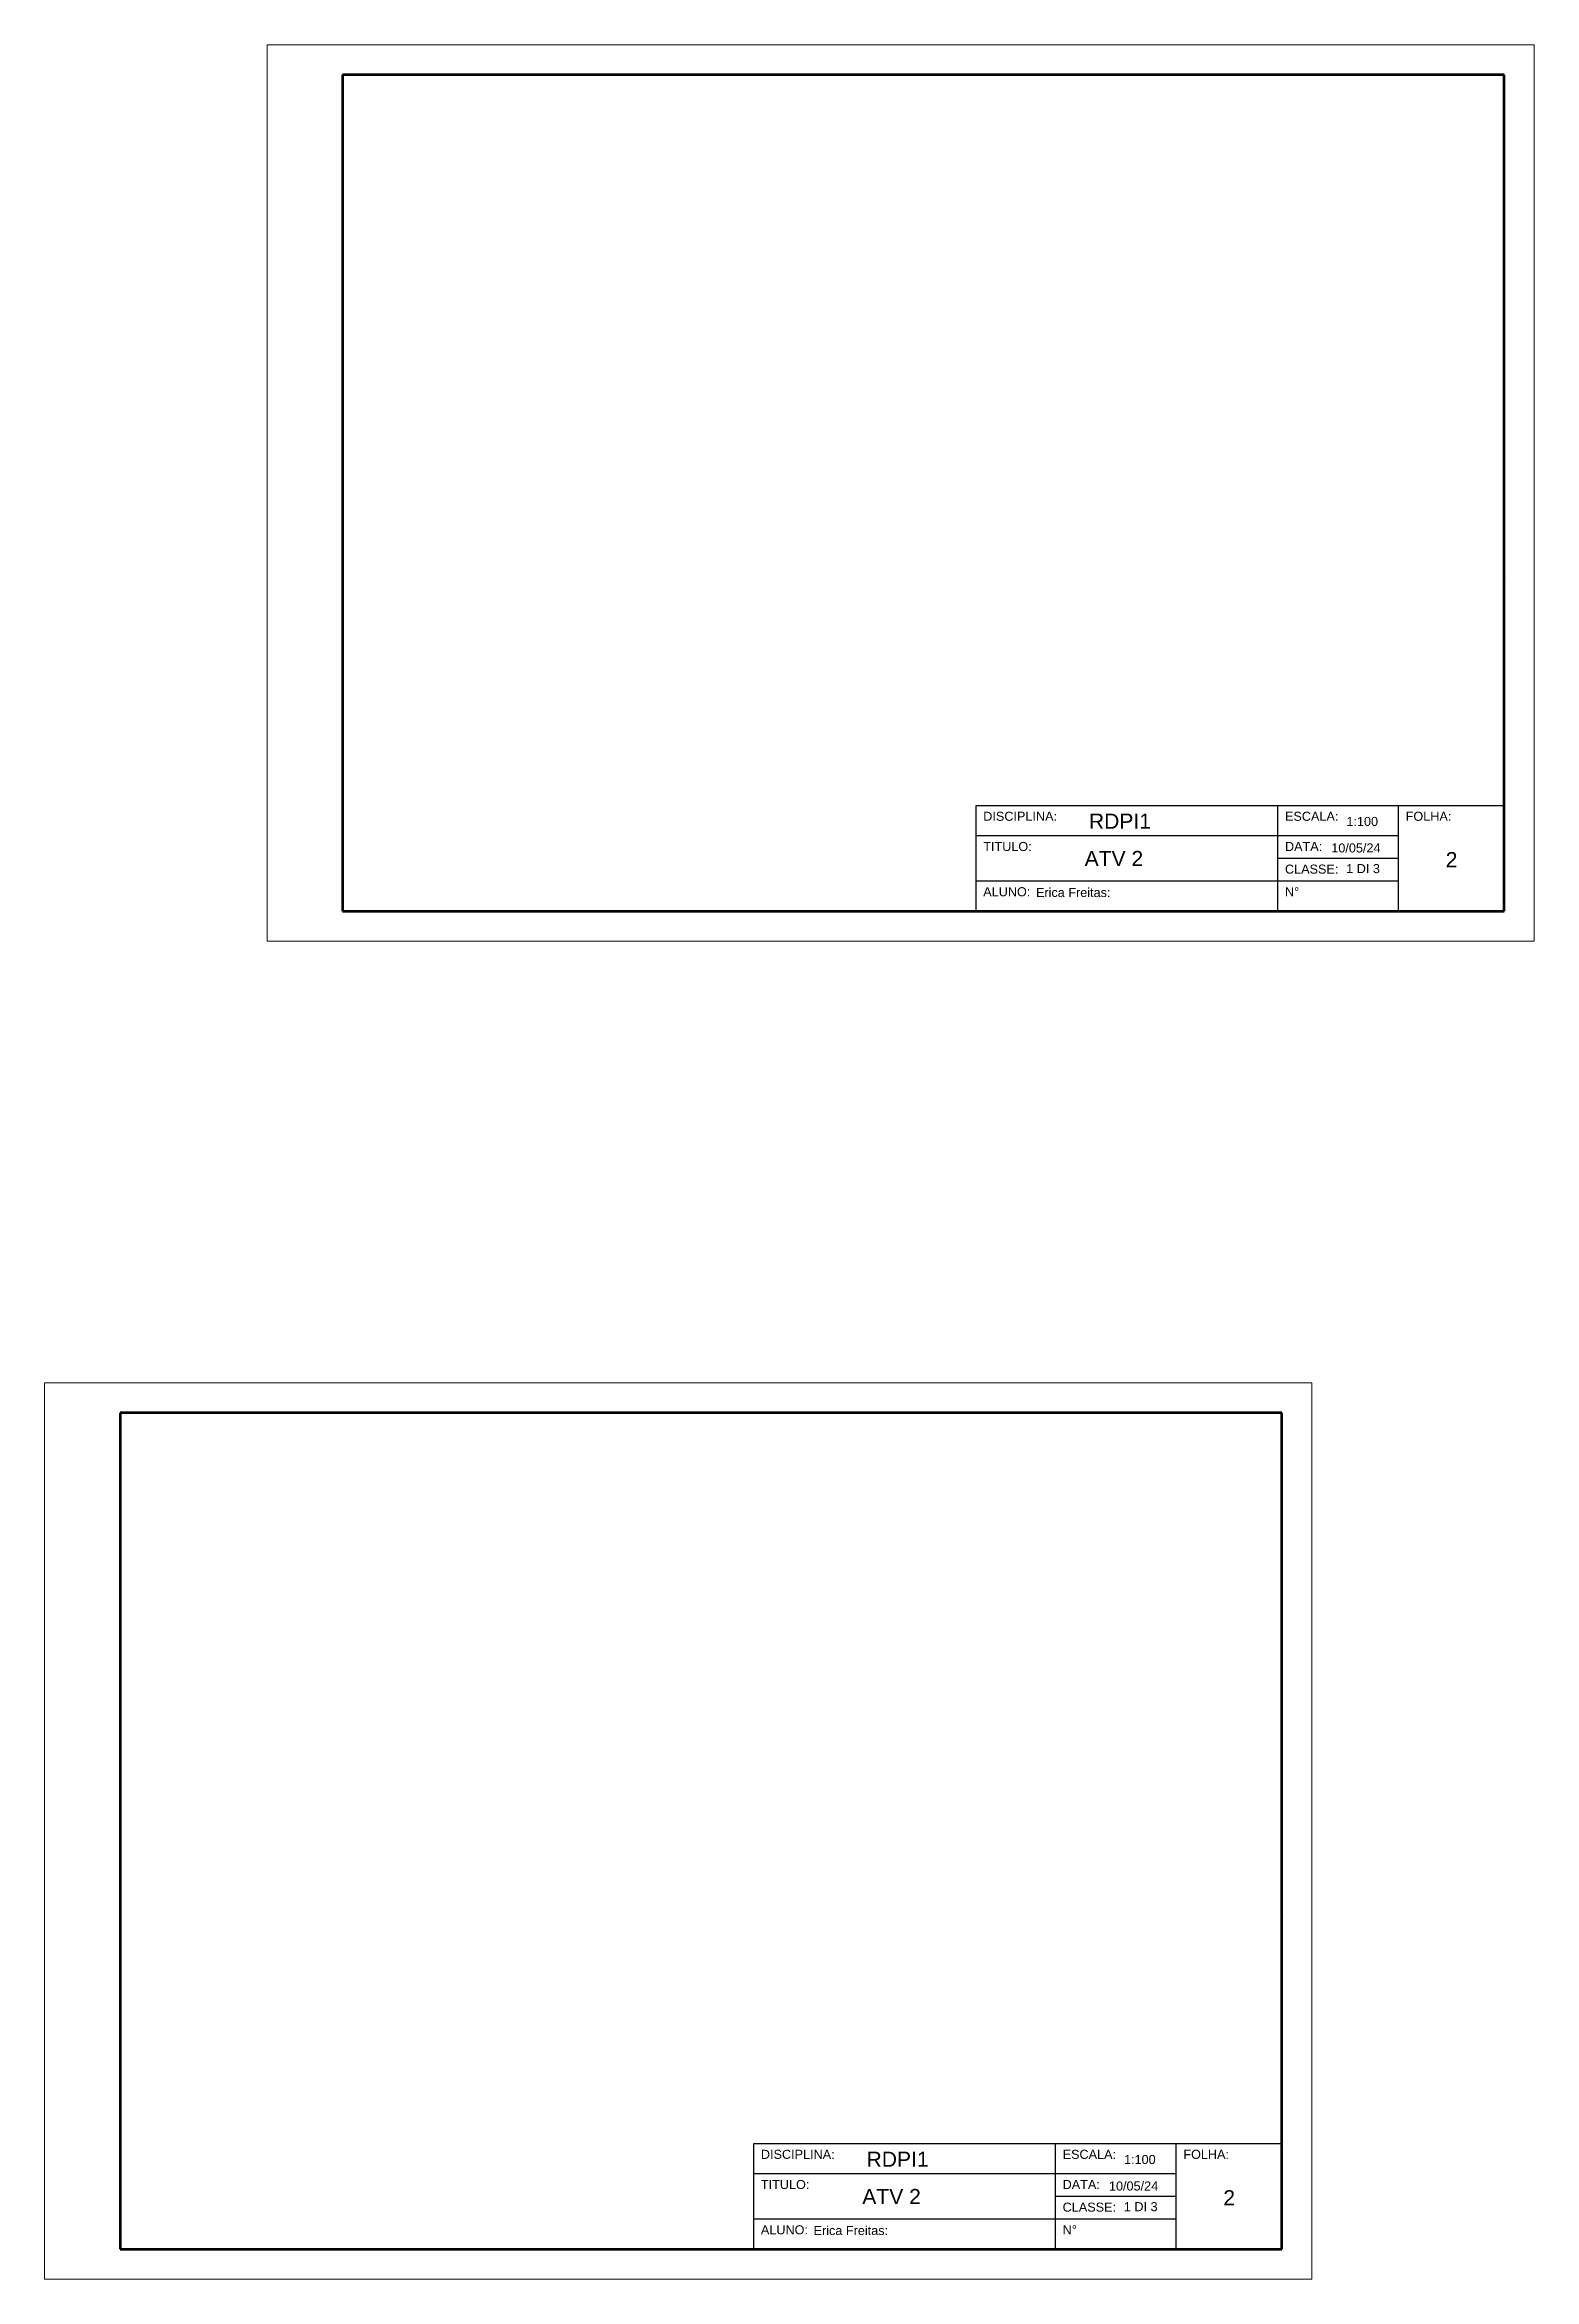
# Model space of a CAD drawing. Header units: millimetres. Extents: x 1113 to 1389, y 921 to 1000.
# Drawn here: x 1339.9 to 1389.3, y 921.5 to 995.5 of the extents above; entities that cross this region are included whole.
import ezdxf

# ---------------------------------------------------------------- set-up
doc = ezdxf.new("R2010")
doc.units = ezdxf.units.MM
for name, color, linetype, lineweight in [('folha', 1, 'Continuous', 15), ('linha media', 3, 'Continuous', 30), ('margem2', 8, 'Continuous', 60), ('texto1', 3, 'Continuous', 30)]:
    doc.layers.add(name, color=color, linetype=linetype, lineweight=lineweight)
doc.styles.get("Standard").update_dxf_attribs({"font": 'arial.ttf', "height": 0.5})

msp = doc.modelspace()

# ---------------------------------------------------------------- texts
at = {"layer": 'texto1', "attachment_point": 1}
for s, insert, char_height in [('DISCIPLINA:', (1371.003, 970.067), 0.3), ('RDPI1', (1374.505, 970.005), 0.5), ('ESCALA:', (1381.003, 970.067), 0.3), ('1:100', (1383.039, 969.896), 0.3), ('FOLHA:', (1385.003, 970.067), 0.3), ('TITULO:', (1371.003, 969.067), 0.3), ('DATA:', (1381.003, 969.067), 0.3), ('10/05/24', (1382.538, 969.018), 0.3), ('ATV 2', (1374.364, 968.769), 0.5), ('CLASSE:', (1381.003, 968.317), 0.3), ('1 DI 3', (1383.032, 968.334), 0.3), ('2', (1386.33, 968.73), 0.5), ('ALUNO:', (1371.003, 967.567), 0.3), ('Erica Freitas:', (1372.751, 967.543), 0.3), ('N°', (1381.003, 967.567), 0.3), ('DISCIPLINA:', (1363.634, 925.742), 0.3), ('RDPI1', (1367.136, 925.679), 0.5), ('ESCALA:', (1373.634, 925.742), 0.3), ('1:100', (1375.669, 925.57), 0.3), ('FOLHA:', (1377.634, 925.742), 0.3), ('TITULO:', (1363.634, 924.742), 0.3), ('DATA:', (1373.634, 924.742), 0.3), ('10/05/24', (1375.169, 924.692), 0.3), ('ATV 2', (1366.995, 924.444), 0.5), ('CLASSE:', (1373.634, 923.992), 0.3), ('1 DI 3', (1375.663, 924.008), 0.3), ('2', (1378.96, 924.404), 0.5), ('ALUNO:', (1363.634, 923.242), 0.3), ('Erica Freitas:', (1365.381, 923.218), 0.3), ('N°', (1373.634, 923.242), 0.3)]:
    msp.add_mtext(s, dxfattribs=dict(at, insert=insert, char_height=char_height))

# ---------------------------------------------------------------- linework, layer by layer
for p, q in [((1370.767, 970.277), (1388.267, 970.277)), ((1370.767, 966.777), (1370.767, 970.277)), ((1380.767, 966.777), (1380.767, 970.277)), ((1384.767, 966.777), (1384.767, 970.277)), ((1370.767, 969.277), (1384.767, 969.277)), ((1380.767, 968.527), (1384.767, 968.527)), ((1370.767, 967.777), (1384.767, 967.777)), ((1363.397, 925.952), (1380.897, 925.952)), ((1363.397, 922.452), (1363.397, 925.952)), ((1373.397, 922.452), (1373.397, 925.952)), ((1377.397, 922.452), (1377.397, 925.952)), ((1363.397, 924.952), (1377.397, 924.952)), ((1373.397, 924.202), (1377.397, 924.202)), ((1363.397, 923.452), (1377.397, 923.452))]:
    msp.add_line(p, q)
at = {"layer": 'folha'}
for p, q in [((1389.267, 995.477), (1347.267, 995.477)), ((1347.267, 995.477), (1347.267, 965.777)), ((1389.267, 965.777), (1389.267, 995.477)), ((1347.267, 965.777), (1389.267, 965.777)), ((1381.897, 951.152), (1339.897, 951.152)), ((1339.897, 951.152), (1339.897, 921.452)), ((1381.897, 921.452), (1381.897, 951.152)), ((1339.897, 921.452), (1381.897, 921.452))]:
    msp.add_line(p, q, dxfattribs=at)
at = {"layer": 'linha media'}
for p, q in [((1388.314, 977.839), (1388.314, 977.839)), ((1380.944, 933.513), (1380.944, 933.513))]:
    msp.add_line(p, q, dxfattribs=at)
at = {"layer": 'margem2'}
for p, q in [((1388.267, 994.477), (1349.767, 994.477)), ((1349.767, 994.477), (1349.767, 966.777)), ((1388.267, 966.777), (1388.267, 994.477)), ((1349.767, 966.777), (1388.267, 966.777)), ((1380.897, 950.152), (1342.397, 950.152)), ((1342.397, 950.152), (1342.397, 922.452)), ((1380.897, 922.452), (1380.897, 950.152)), ((1342.397, 922.452), (1380.897, 922.452))]:
    msp.add_line(p, q, dxfattribs=at)

msp.set_redraw_order([(e.dxf.handle, doc.entitydb.next_handle()) for e in msp.query("TEXT MTEXT ATTDEF DIMENSION ARC_DIMENSION")])  # texts and dimensions are drawn at this point

doc.saveas('drawing.dxf')
